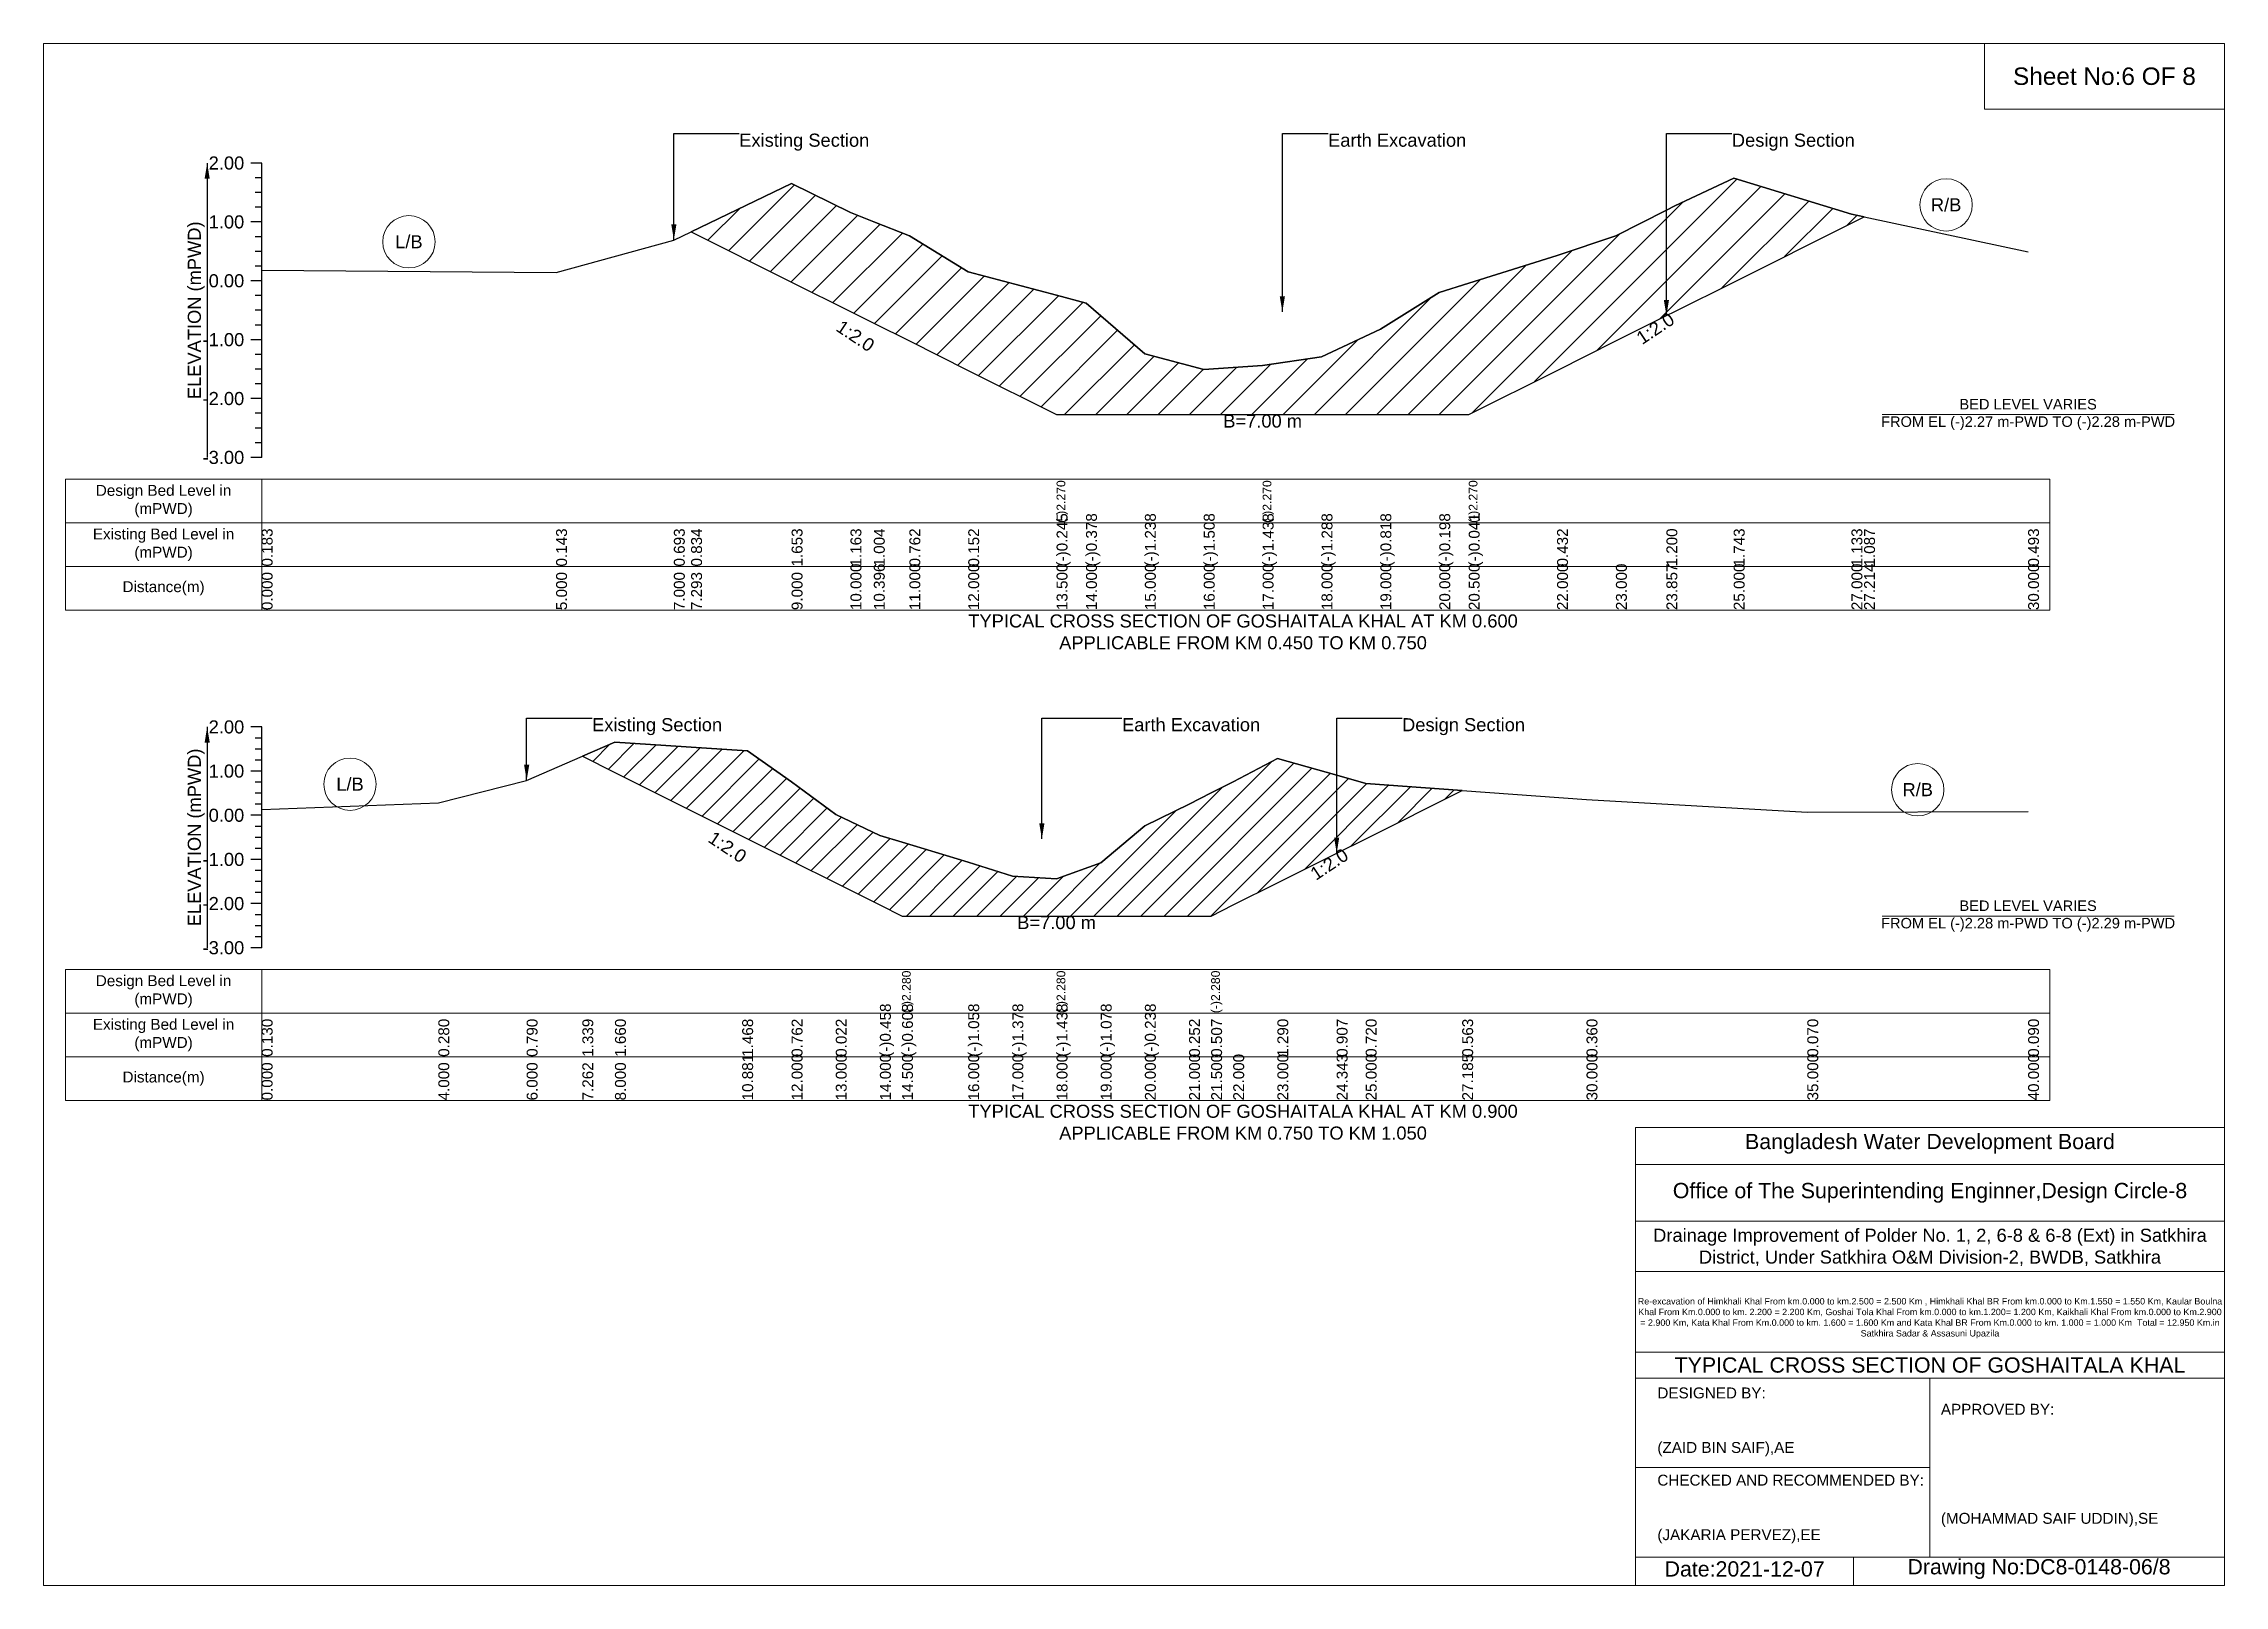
# Model space of a CAD drawing. Header units: inches. Extents: x 91000 to 628000, y -5656 to 0.
# Drawn here: x 250000 to 258000, y -5656 to 0 of the extents above; entities that cross this region are included whole.
import ezdxf

# ---------------------------------------------------------------- set-up
doc = ezdxf.new("R2010")
doc.units = ezdxf.units.IN
doc.header["$LTSCALE"] = 7
doc.header["$MEASUREMENT"] = 0
for name, color, linetype, lineweight in [('Cross section Data Border', 7, 'Continuous', 9), ('Cross Section Labels', 7, 'Continuous', 9), ('Existing_Bed_Level for Xsection', 7, 'Continuous', 25)]:
    doc.layers.add(name, color=color, linetype=linetype, lineweight=lineweight)
doc.styles.get("Standard").update_dxf_attribs({"font": 'arial.ttf'})
doc.dimstyles.get("Standard").update_dxf_attribs({"dimtxt": 0.18, "dimasz": 0.18, "dimexe": 0.18, "dimexo": 0.0625, "dimgap": 0.09, "dimtad": 0, "dimtih": 1, "dimtoh": 1, "dimdec": 4, "dimzin": 0, "dimdsep": 46, "dimtxsty": 'Standard', "dimcen": 0.09, "dimadec": 0, "dimazin": 0, "dimtfac": 1, "dimtdec": 4, "dimtofl": 0, "dimtmove": 0, "dimatfit": 3, "dimfxl": 1, "dimtolj": 1, "dimtzin": 0, "dimarcsym": 0})

msp = doc.modelspace()

# ---------------------------------------------------------------- texts
at = {"layer": 'Cross section Data Border', "char_height": 40, "width": 640, "attachment_point": 5}
for s, insert in [('Design Bed Level in (mPWD)', (250440, -1678.3)), ('Existing Bed Level in (mPWD)', (250440, -1838.3)), ('Distance(m)', (250440, -1998.3)), ('Design Bed Level in (mPWD)', (250440, -3477)), ('Existing Bed Level in (mPWD)', (250440, -3637)), ('Distance(m)', (250440, -3797))]:
    msp.add_mtext(s, dxfattribs=dict(at, insert=insert))
at = {"layer": 'Cross Section Labels'}
for s, insert, char_height, attachment_point in [('Sheet No:6 OF 8', (257560, -120), 64, 5), ('Existing Section', (252552, -330.3), 48, 1), ('Earth Excavation', (254712, -330.3), 48, 1), ('Design Section', (256193.2, -330.3), 48, 1), ('R/B', (256979.2, -591.6), 48, 5), ('L/B', (251340, -727.1), 48, 5), ('B=7.00 m', (254472, -1360.6), 48, 2), ('BED LEVEL VARIES ^JFROM EL (-)2.27 m-PWD TO (-)2.28 m-PWD', (257280, -1360.6), 38.4, 5), ('TYPICAL CROSS SECTION OF GOSHAITALA KHAL AT KM 0.600^JAPPLICABLE FROM KM 0.450 TO KM 0.750', (254400, -2158.3), 48, 5), ('Existing Section', (252012, -2474.6), 48, 1), ('Earth Excavation', (253956, -2474.6), 48, 1), ('Design Section', (254983.5, -2474.6), 48, 1), ('L/B', (251124, -2716.8), 48, 5), ('R/B', (256875, -2737.1), 48, 5), ('B=7.00 m', (253716, -3200.4), 48, 2), ('BED LEVEL VARIES ^JFROM EL (-)2.28 m-PWD TO (-)2.29 m-PWD', (257280, -3200.4), 38.4, 5), ('TYPICAL CROSS SECTION OF GOSHAITALA KHAL AT KM 0.900^JAPPLICABLE FROM KM 0.750 TO KM 1.050', (254400, -3957), 48, 5), ('Bangladesh Water Development Board', (256920, -4036), 56, 5), ('Office of The Superintending Enginner,Design Circle-8', (256920, -4216), 56, 5)]:
    msp.add_mtext(s, dxfattribs=dict(at, insert=insert, char_height=char_height, attachment_point=attachment_point))
at = {"layer": 'Cross Section Labels', "char_height": 48, "attachment_point": 2}
for insert, rotation in [((252991.6, -1052.4), 326.30993), ((255899.2, -1025), 33.69007), ((252522.2, -2927.5), 326.30993), ((254703, -2990.4), 33.69007)]:
    msp.add_mtext('1:2.0', dxfattribs=dict(at, insert=insert, rotation=rotation))
at = {"layer": 'Cross Section Labels'}
for s, insert, char_height, width, attachment_point in [('Drainage Improvement of Polder No. 1, 2, 6-8 & 6-8 (Ext) in Satkhira District, Under Satkhira O&M Division-2, BWDB, Satkhira', (256920, -4416), 48, 2240, 5), ('Re-excavation of Himkhali Khal From km.0.000 to km.2.500 = 2.500 Km , Himkhali Khal BR From km.0.000 to Km.1.550 = 1.550 Km, Kaular Boulna Khal From Km.0.000 to km. 2.200 = 2.200 Km, Goshai Tola Khal From km.0.000 to km.1.200= 1.200 Km, Kaikhali Khal From km.0.000 to Km.2.900 = 2.900 Km, Kata Khal From Km.0.000 to km. 1.600 = 1.600 Km and Kata Khal BR From Km.0.000 to km. 1.000 = 1.000 Km  Total = 12.950 Km.in Satkhira Sadar & Assasuni Upazila', (256920, -4676), 23.4814, 2160, 5), ('TYPICAL CROSS SECTION OF GOSHAITALA KHAL', (256920, -4848), 56, 2240, 5), ('DESIGNED BY:^J^J^J(ZAID BIN SAIF),AE', (255920, -5056), 40, 1120, 4), ('APPROVED BY:^J^J^J^J^J^J(MOHAMMAD SAIF UDDIN),SE', (256960, -5216), 40, 1120, 4), ('CHECKED AND RECOMMENDED BY:^J^J^J(JAKARIA PERVEZ),EE', (255920, -5376), 40, 1120, 4), ('Date:2021-12-07', (256240, -5596), 56, 1120, 5), ('Drawing No:DC8-0148-06/8', (257320, -5596), 56, 1760, 5)]:
    msp.add_mtext(s, dxfattribs=dict(at, insert=insert, char_height=char_height, width=width, attachment_point=attachment_point))
at = {"layer": 'Existing_Bed_Level for Xsection', "char_height": 48, "attachment_point": 6}
for s, insert in [('2.00', (250736, -438.3)), ('1.00', (250736, -654.3)), ('0.00', (250736, -870.3)), ('-1.00', (250736, -1086.3)), ('-2.00', (250736, -1302.3)), ('-3.00', (250736, -1518.3)), ('2.00', (250736, -2507)), ('1.00', (250736, -2669)), ('0.00', (250736, -2831)), ('-1.00', (250736, -2993)), ('-2.00', (250736, -3155)), ('-3.00', (250736, -3317))]:
    msp.add_mtext(s, dxfattribs=dict(at, insert=insert))
at = {"layer": 'Existing_Bed_Level for Xsection', "rotation": 90}
for s, insert, char_height, attachment_point in [('ELEVATION (mPWD)', (250560, -978.3), 48, 5), ('(-)2.270', (253716, -1758.3), 32, 1), ('(-)2.270', (254472, -1758.3), 32, 1), ('(-)2.270', (255228, -1758.3), 32, 1), ('(-)0.245', (253716, -1918.3), 40, 1), ('(-)0.378', (253824, -1918.3), 40, 1), ('(-)1.238', (254040, -1918.3), 40, 1), ('(-)1.508', (254256, -1918.3), 40, 1), ('(-)1.438', (254472, -1918.3), 40, 1), ('(-)1.288', (254688, -1918.3), 40, 1), ('(-)0.818', (254904, -1918.3), 40, 1), ('(-)0.198', (255120, -1918.3), 40, 1), ('(-)0.041', (255228, -1918.3), 40, 1), ('0.183', (250800, -1918.3), 40, 1), ('0.143', (251880, -1918.3), 40, 1), ('0.693', (252312, -1918.3), 40, 1), ('0.834', (252375.3, -1918.3), 40, 1), ('1.653', (252744, -1918.3), 40, 1), ('1.163', (252960, -1918.3), 40, 1), ('1.004', (253045.6, -1918.3), 40, 1), ('0.762', (253176, -1918.3), 40, 1), ('0.152', (253392, -1918.3), 40, 1), ('0.432', (255552, -1918.3), 40, 1), ('1.200', (255953.2, -1918.3), 40, 1), ('1.743', (256200, -1918.3), 40, 1), ('1.133', (256632, -1918.3), 40, 1), ('1.087', (256678.3, -1918.3), 40, 1), ('0.493', (257280, -1918.3), 40, 1), ('10.000', (252960, -2078.3), 40, 1), ('10.396', (253045.6, -2078.3), 40, 1), ('11.000', (253176, -2078.3), 40, 1), ('12.000', (253392, -2078.3), 40, 1), ('13.500', (253716, -2078.3), 40, 1), ('14.000', (253824, -2078.3), 40, 1), ('15.000', (254040, -2078.3), 40, 1), ('16.000', (254256, -2078.3), 40, 1), ('17.000', (254472, -2078.3), 40, 1), ('18.000', (254688, -2078.3), 40, 1), ('19.000', (254904, -2078.3), 40, 1), ('20.000', (255120, -2078.3), 40, 1), ('20.500', (255228, -2078.3), 40, 1), ('22.000', (255552, -2078.3), 40, 1), ('23.000', (255768, -2078.3), 40, 1), ('23.857', (255953.2, -2078.3), 40, 1), ('25.000', (256200, -2078.3), 40, 1), ('27.000', (256632, -2078.3), 40, 1), ('27.214', (256678.3, -2078.3), 40, 1), ('30.000', (257280, -2078.3), 40, 1), ('0.000', (250800, -2078.3), 40, 1), ('5.000', (251880, -2078.3), 40, 1), ('7.000', (252312, -2078.3), 40, 1), ('7.293', (252375.3, -2078.3), 40, 1), ('9.000', (252744, -2078.3), 40, 1), ('ELEVATION (mPWD)', (250560, -2912), 48, 5), ('(-)2.280', (253149, -3557), 32, 1), ('(-)2.280', (253716, -3557), 32, 1), ('(-)2.280', (254283, -3557), 32, 1), ('0.130', (250800, -3717), 40, 1), ('0.280', (251448, -3717), 40, 1), ('0.790', (251772, -3717), 40, 1), ('1.339', (251976.4, -3717), 40, 1), ('1.660', (252096, -3717), 40, 1), ('1.468', (252562.7, -3717), 40, 1), ('0.762', (252744, -3717), 40, 1), ('0.022', (252906, -3717), 40, 1), ('(-)0.458', (253068, -3717), 40, 1), ('(-)0.608', (253149, -3717), 40, 1), ('(-)1.058', (253392, -3717), 40, 1), ('(-)1.378', (253554, -3717), 40, 1), ('(-)1.438', (253716, -3717), 40, 1), ('(-)1.078', (253878, -3717), 40, 1), ('(-)0.238', (254040, -3717), 40, 1), ('0.252', (254202, -3717), 40, 1), ('0.507', (254283, -3717), 40, 1), ('1.290', (254526, -3717), 40, 1), ('0.907', (254743.5, -3717), 40, 1), ('0.720', (254850, -3717), 40, 1), ('0.563', (255204, -3717), 40, 1), ('0.360', (255660, -3717), 40, 1), ('0.070', (256470, -3717), 40, 1), ('0.090', (257280, -3717), 40, 1), ('0.000', (250800, -3877), 40, 1), ('4.000', (251448, -3877), 40, 1), ('6.000', (251772, -3877), 40, 1), ('7.262', (251976.4, -3877), 40, 1), ('8.000', (252096, -3877), 40, 1), ('10.881', (252562.7, -3877), 40, 1), ('12.000', (252744, -3877), 40, 1), ('13.000', (252906, -3877), 40, 1), ('14.000', (253068, -3877), 40, 1), ('14.500', (253149, -3877), 40, 1), ('16.000', (253392, -3877), 40, 1), ('17.000', (253554, -3877), 40, 1), ('18.000', (253716, -3877), 40, 1), ('19.000', (253878, -3877), 40, 1), ('20.000', (254040, -3877), 40, 1), ('21.000', (254202, -3877), 40, 1), ('21.500', (254283, -3877), 40, 1), ('22.000', (254364, -3877), 40, 1), ('23.000', (254526, -3877), 40, 1), ('24.343', (254743.5, -3877), 40, 1), ('25.000', (254850, -3877), 40, 1), ('27.185', (255204, -3877), 40, 1), ('30.000', (255660, -3877), 40, 1), ('35.000', (256470, -3877), 40, 1), ('40.000', (257280, -3877), 40, 1)]:
    msp.add_mtext(s, dxfattribs=dict(at, insert=insert, char_height=char_height, attachment_point=attachment_point))

# ---------------------------------------------------------------- hatches: boundary and pattern name
at = {"layer": 'Existing_Bed_Level for Xsection'}
h = msp.add_hatch(dxfattribs=at)
h.set_pattern_fill('ANSI31', color=256, scale=648, style=0)
h.paths.add_polyline_path([(252375.3, -690.2), (252744, -874.6), (252960, -982.6), (253045.6, -1025.4), (253176, -1090.6), (253392, -1198.6), (253716, -1360.6), (253824, -1360.6), (254040, -1360.6), (254256, -1360.6), (254472, -1360.6), (254688, -1360.6), (254904, -1360.6), (255120, -1360.6), (255228, -1360.6), (255552, -1198.6), (255768, -1090.6), (255953.2, -998), (255984, -982.6), (256200, -874.6), (256632, -658.6), (256678.3, -635.4), (256632, -625.5), (256200, -493.8), (255984, -595.3), (255953.2, -611.1), (255768, -705.7), (255552, -777), (255228, -879), (255120, -913), (254904, -1047), (254688, -1148.5), (254472, -1180.9), (254256, -1196), (254040, -1137.7), (253824, -951.9), (253716, -923.3), (253392, -837.4), (253176, -705.7), (253045.6, -653.4), (252960, -619.1), (252744, -513.2)])
h = msp.add_hatch(dxfattribs=at)
h.set_pattern_fill('ANSI31', color=256, scale=486, style=0)
h.paths.add_polyline_path([(251976.4, -2614.1), (252096, -2673.9), (252562.7, -2907.3), (252582, -2916.9), (252744, -2997.9), (252906, -3078.9), (253068, -3159.9), (253149, -3200.4), (253392, -3200.4), (253554, -3200.4), (253716, -3200.4), (253878, -3200.4), (254040, -3200.4), (254202, -3200.4), (254283, -3200.4), (254364, -3159.9), (254526, -3078.9), (254743.5, -2970.1), (254850, -2916.9), (255204, -2739.9), (254850, -2714.4), (254743.5, -2684.1), (254526, -2622.1), (254364, -2707.6), (254283, -2748.9), (254202, -2790.2), (254040, -2869.6), (253878, -3005.7), (253716, -3064), (253554, -3054.3), (253392, -3002.4), (253149, -2929.5), (253068, -2905.2), (252906, -2827.5), (252744, -2707.6), (252582, -2594.5), (252562.7, -2593.2), (252096, -2562.1)])

# ---------------------------------------------------------------- linework, layer by layer
at = {"layer": 'Cross section Data Border'}
for points in [[(250080, -1598.3), (257360, -1598.3), (257360, -2078.3), (250080, -2078.3)], [(250080, -3397), (257360, -3397), (257360, -3877), (250080, -3877)]]:
    msp.add_lwpolyline(points, close=True, dxfattribs=at)
for points in [[(250800, -1598.3), (250800, -2078.3)], [(250080, -1758.3), (257360, -1758.3)], [(250080, -1918.3), (257360, -1918.3)], [(250800, -3397), (250800, -3877)], [(250080, -3557), (257360, -3557)], [(250080, -3717), (257360, -3717)]]:
    msp.add_lwpolyline(points, dxfattribs=at)
at = {"layer": 'Cross Section Labels'}
for points in [[(250000, 0), (258000, 0), (258000, -5656), (250000, -5656)], [(257120, 0), (258000, 0), (258000, -240), (257120, -240)]]:
    msp.add_lwpolyline(points, close=True, dxfattribs=at)
for points in [[(256744.2, -1360.6), (257815.8, -1360.6)], [(256744.2, -3200.4), (257815.8, -3200.4)], [(255840, -5656), (255840, -3976), (258000, -3976)], [(255840, -4112), (258000, -4112)], [(255840, -4320), (258000, -4320)], [(255840, -4504), (258000, -4504)], [(255840, -4800), (258000, -4800)], [(255840, -4896), (258000, -4896)], [(256920, -4896), (256920, -5552)], [(255840, -5224), (256920, -5224)], [(255840, -5552), (258000, -5552)], [(256640, -5552), (256640, -5656)]]:
    msp.add_lwpolyline(points, dxfattribs=at)
for centre in [(256979.2, -591.6), (251340, -727.1), (251124, -2716.8), (256875, -2737.1)]:
    msp.add_circle(centre, 96, dxfattribs=at)
at = {"layer": 'Existing_Bed_Level for Xsection'}
for points in [[(250800, -438.3), (250760, -438.3)], [(250800, -1518.3), (250800, -1302.3), (250800, -1086.3), (250800, -870.3), (250800, -654.3), (250800, -438.3)], [(250800, -492.3), (250776, -492.3)], [(250800, -546.3), (250776, -546.3)], [(250800, -830.7), (251880, -839.4), (252312, -720.6), (252375.3, -690.2), (252744, -513.2), (252960, -619.1), (253045.6, -653.4), (253176, -705.7), (253392, -837.4), (253716, -923.3), (253716, -923.3), (253824, -951.9), (254040, -1137.7), (254256, -1196), (254472, -1180.9), (254472, -1180.9), (254688, -1148.5), (254904, -1047), (255120, -913), (255228, -879), (255228, -879), (255552, -777), (255768, -705.7), (255953.2, -611.1), (255984, -595.3), (256200, -493.8), (256632, -625.5), (256678.3, -635.4), (257280, -763.8)], [(250800, -600.3), (250776, -600.3)], [(250800, -654.3), (250760, -654.3)], [(250800, -708.3), (250776, -708.3)], [(250800, -762.3), (250776, -762.3)], [(250800, -870.3), (250760, -870.3)], [(250800, -816.3), (250776, -816.3)], [(250800, -924.3), (250776, -924.3)], [(250800, -978.3), (250776, -978.3)], [(250800, -1032.3), (250776, -1032.3)], [(250800, -1086.3), (250760, -1086.3)], [(250800, -1140.3), (250776, -1140.3)], [(250800, -1194.3), (250776, -1194.3)], [(250800, -1248.3), (250776, -1248.3)], [(250800, -1302.3), (250760, -1302.3)], [(250800, -1356.3), (250776, -1356.3)], [(250800, -1410.3), (250776, -1410.3)], [(250800, -1518.3), (250760, -1518.3)], [(250800, -1464.3), (250776, -1464.3)], [(250800, -2507), (250760, -2507)], [(250800, -2547.5), (250776, -2547.5)], [(250800, -3317), (250800, -3155), (250800, -2993), (250800, -2831), (250800, -2669), (250800, -2507)], [(250800, -2588), (250776, -2588)], [(250800, -2628.5), (250776, -2628.5)], [(250800, -2810), (251448, -2785.7), (251772, -2703.1), (251976.4, -2614.1), (252096, -2562.1), (252562.7, -2593.2), (252582, -2594.5), (252744, -2707.6), (252906, -2827.5), (253068, -2905.2), (253149, -2929.5), (253149, -2929.5), (253392, -3002.4), (253554, -3054.3), (253716, -3064), (253716, -3064), (253878, -3005.7), (254040, -2869.6), (254202, -2790.2), (254283, -2748.9), (254283, -2748.9), (254364, -2707.6), (254526, -2622.1), (254743.5, -2684.1), (254850, -2714.4), (255204, -2739.9), (255660, -2772.7), (256470, -2819.7), (257280, -2816.5)], [(250800, -2669), (250760, -2669)], [(250800, -2709.5), (250776, -2709.5)], [(250800, -2750), (250776, -2750)], [(250800, -2790.5), (250776, -2790.5)], [(250800, -2831), (250760, -2831)], [(250800, -2871.5), (250776, -2871.5)], [(250800, -2912), (250776, -2912)], [(250800, -2952.5), (250776, -2952.5)], [(250800, -2993), (250760, -2993)], [(250800, -3033.5), (250776, -3033.5)], [(250800, -3074), (250776, -3074)], [(250800, -3114.5), (250776, -3114.5)], [(250800, -3155), (250760, -3155)], [(250800, -3195.5), (250776, -3195.5)], [(250800, -3236), (250776, -3236)], [(250800, -3276.5), (250776, -3276.5)], [(250800, -3317), (250760, -3317)]]:
    msp.add_lwpolyline(points, dxfattribs=at)
for points in [[(252375.3, -690.2), (252744, -874.6), (252960, -982.6), (253045.6, -1025.4), (253176, -1090.6), (253392, -1198.6), (253716, -1360.6), (253716, -1360.6), (253824, -1360.6), (254040, -1360.6), (254256, -1360.6), (254472, -1360.6), (254472, -1360.6), (254688, -1360.6), (254904, -1360.6), (255120, -1360.6), (255228, -1360.6), (255228, -1360.6), (255552, -1198.6), (255768, -1090.6), (255953.2, -998), (255984, -982.6), (256200, -874.6), (256632, -658.6), (256678.3, -635.4), (256678.3, -635.4), (256678.3, -635.4), (256632, -625.5), (256200, -493.8), (255984, -595.3), (255953.2, -611.1), (255768, -705.7), (255552, -777), (255228, -879), (255228, -879), (255120, -913), (254904, -1047), (254688, -1148.5), (254472, -1180.9), (254472, -1180.9), (254256, -1196), (254040, -1137.7), (253824, -951.9), (253716, -923.3), (253716, -923.3), (253392, -837.4), (253176, -705.7), (253045.6, -653.4), (252960, -619.1), (252744, -513.2)], [(251976.4, -2614.1), (252096, -2673.9), (252562.7, -2907.3), (252582, -2916.9), (252744, -2997.9), (252906, -3078.9), (253068, -3159.9), (253149, -3200.4), (253149, -3200.4), (253392, -3200.4), (253554, -3200.4), (253716, -3200.4), (253716, -3200.4), (253878, -3200.4), (254040, -3200.4), (254202, -3200.4), (254283, -3200.4), (254283, -3200.4), (254364, -3159.9), (254526, -3078.9), (254743.5, -2970.1), (254850, -2916.9), (255204, -2739.9), (255204, -2739.9), (255204, -2739.9), (254850, -2714.4), (254743.5, -2684.1), (254526, -2622.1), (254364, -2707.6), (254283, -2748.9), (254283, -2748.9), (254202, -2790.2), (254040, -2869.6), (253878, -3005.7), (253716, -3064), (253716, -3064), (253554, -3054.3), (253392, -3002.4), (253149, -2929.5), (253149, -2929.5), (253068, -2905.2), (252906, -2827.5), (252744, -2707.6), (252582, -2594.5), (252562.7, -2593.2), (252096, -2562.1)]]:
    msp.add_lwpolyline(points, close=True, dxfattribs=at)

msp.set_redraw_order([(e.dxf.handle, doc.entitydb.next_handle()) for e in msp.query("TEXT MTEXT ATTDEF DIMENSION ARC_DIMENSION")])  # texts and dimensions are drawn at this point

# ---------------------------------------------------------------- leaders
at = {"layer": 'Cross Section Labels', "annotation_type": 0, "has_hookline": 1, "hookline_direction": 0}
for points, text_width in [([(252312, -720.6), (252312, -330.3), (252551.9, -330.3)], 467.2), ([(254544.2, -984.5), (254544.2, -330.3), (254711.9, -330.3)], 497), ([(255953.2, -998), (255953.2, -330.3), (256193.1, -330.3)], 441.2), ([(251772, -2703.1), (251772, -2474.6), (252011.9, -2474.6)], 467.2), ([(253662, -2917.6), (253662, -2474.6), (253955.9, -2474.6)], 497), ([(254743.5, -2970.1), (254743.5, -2474.6), (254983.4, -2474.6)], 441.2)]:
    msp.add_leader(points, dimstyle='Standard', override={"dimasz": 57.6}, dxfattribs=dict(at, text_width=text_width))
at = {"layer": 'Existing_Bed_Level for Xsection'}
for points in [[(250600, -438.3), (250600, -1518.3)], [(250600, -2507), (250600, -3317)]]:
    msp.add_leader(points, dimstyle='Standard', override={"dimasz": 57.6}, dxfattribs=at)

doc.saveas('drawing.dxf')
